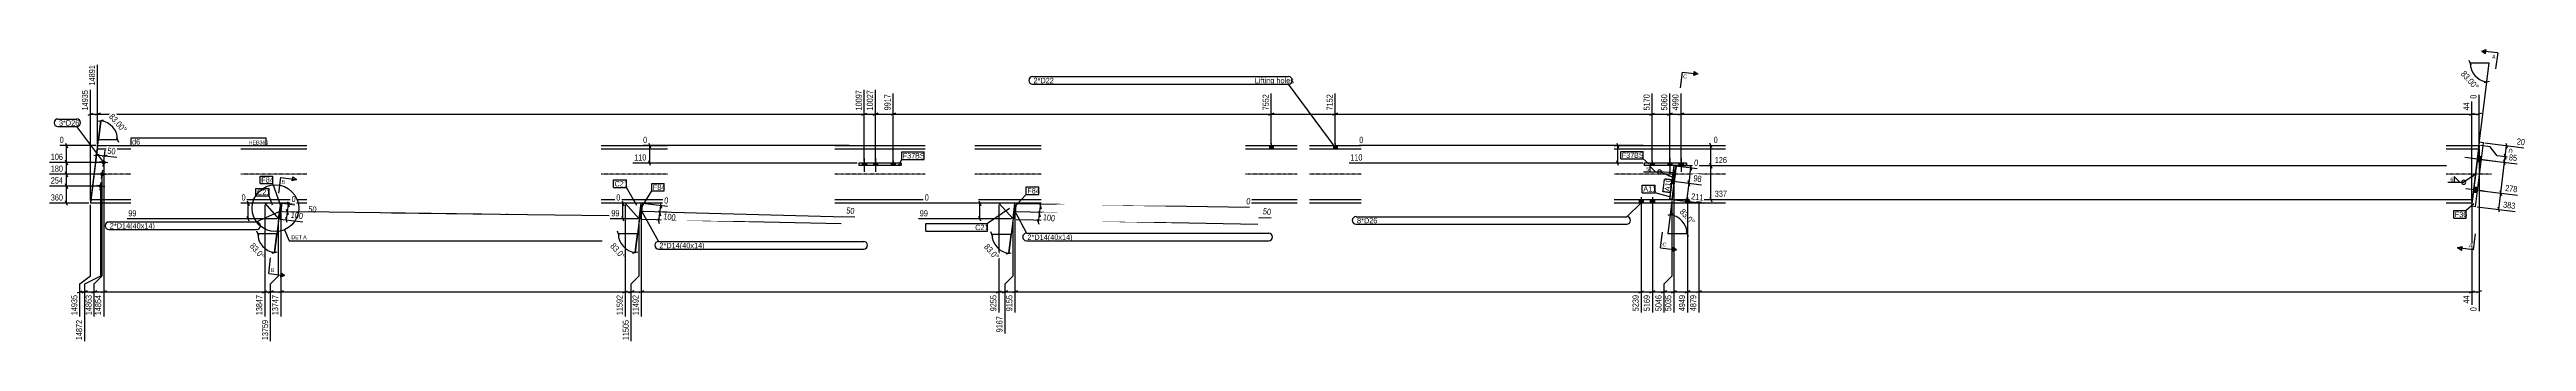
# Model space of a CAD drawing. Header units: millimetres. Extents: x 23 to 83937, y 8 to 4911.
# Drawn here: x 23 to 15512, y 23 to 1847 of the extents above; entities that cross this region are included whole.
import ezdxf

# ---------------------------------------------------------------- set-up
doc = ezdxf.new("R2010")
doc.units = ezdxf.units.MM
doc.linetypes.add('DXK_LINE_DOT2', pattern=[3.9198, 1.9599, -1.9599])
doc.linetypes.add('DXK_LINE_DOT3', pattern=[5.9187, 2.979, -0.9799, 0.9799, -0.9799])
for name, color, linetype in [('MÅLSÆTNING', 7, 'Continuous'), ('STÅL', 7, 'Continuous'), ('TEKST', 7, 'Continuous')]:
    doc.layers.add(name, color=color, linetype=linetype)
doc.styles.add('Arial', font='ARIAL.TTF', dxfattribs={"height": 0.2})
doc.styles.add('Arial Narrow', font='ARIALN.TTF', dxfattribs={"height": 0.2})

msp = doc.modelspace()

# ---------------------------------------------------------------- hatches: boundary and pattern name
at = {"layer": 'STÅL', "linetype": 'Continuous'}
for points in [[(7674, 1248), (7652, 1248), (7652, 1225), (7674, 1225)], [(8074, 1248), (8052, 1248), (8052, 1225), (8074, 1225)], [(349, 1144, -1), (375, 1141, -1)], [(5131, 1138), (5105, 1138), (5105, 1123), (5131, 1123)], [(5201, 1138), (5175, 1138), (5175, 1123), (5201, 1123)], [(5285, 1123), (5311, 1123), (5311, 1138), (5285, 1138)], [(10032, 1123), (10058, 1123), (10058, 1138), (10032, 1138)], [(10168, 1138), (10142, 1138), (10142, 1123), (10168, 1123)], [(10238, 1138), (10212, 1138), (10212, 1123), (10238, 1123)], [(15228, 1144), (15232, 1177), (15207, 1180), (15203, 1147)], [(15228, 1144), (15232, 1177), (15207, 1180), (15203, 1147)], [(331, 995, -1), (356, 992, -1)], [(340, 1070, -1), (365, 1066, -1)], [(10170, 1038), (10166, 1012), (10181, 1010), (10185, 1036)], [(15183, 988), (15179, 955), (15204, 952), (15208, 985)], [(15183, 988), (15179, 955), (15204, 952), (15208, 985)], [(1465, 858), (1460, 818), (1470, 817), (1475, 857)], [(1465, 858), (1460, 818), (1470, 817), (1475, 857)], [(3719, 858), (3714, 818), (3724, 817), (3729, 857)], [(3719, 858), (3714, 818), (3724, 817), (3729, 857)], [(6057, 858), (6052, 818), (6062, 817), (6067, 857)], [(6057, 858), (6052, 818), (6062, 817), (6067, 857)], [(9989, 910), (9963, 910), (9963, 888), (9989, 888)], [(9989, 910), (9963, 910), (9963, 888), (9989, 888)], [(10059, 910), (10033, 910), (10033, 888), (10059, 888)], [(10059, 910), (10033, 910), (10033, 888), (10059, 888)], [(10279, 910), (10253, 910), (10253, 888), (10279, 888)], [(10279, 910), (10253, 910), (10253, 888), (10279, 888)], [(10349, 910), (10323, 910), (10323, 888), (10349, 888)], [(10349, 910), (10323, 910), (10323, 888), (10349, 888)]]:
    msp.add_hatch(color=96, dxfattribs=at).paths.add_polyline_path(points)
at = {"layer": 'TEKST', "linetype": 'Continuous'}
msp.add_hatch(color=3, dxfattribs=at).paths.add_polyline_path([(15169, 1059), (15193, 1068), (15176, 1049)])

# ---------------------------------------------------------------- linework, layer by layer
at = {"layer": 'MÅLSÆTNING', "color": 7, "linetype": 'Continuous'}
for p, q in [((324, 1258), (324, 1752)), ((15165, 1749), (15153, 1779)), ((15159, 1764), (15279, 1764)), ((15264, 1645), (15279, 1764)), ((280, 906), (280, 1596)), ((5118, 1148), (5118, 1596)), ((5188, 1148), (5188, 1596)), ((5298, 1140), (5298, 1572)), ((5298, 1140), (5298, 1572)), ((7663, 1258), (7663, 1572)), ((8063, 1258), (8063, 1572)), ((10045, 1148), (10045, 1572)), ((10155, 1140), (10155, 1572)), ((10225, 1148), (10225, 1572)), ((10225, 1148), (10225, 1572)), ((15216, 1258), (15264, 1645)), ((15248, 1641), (15280, 1649)), ((265, 1437), (295, 1449)), ((339, 1449), (309, 1437)), ((324, 1443), (5118, 1443)), ((359, 1406), (328, 1398)), ((5103, 1437), (5133, 1449)), ((5188, 1443), (5298, 1443)), ((5313, 1449), (5283, 1437)), ((5313, 1449), (5283, 1437)), ((5298, 1443), (7663, 1443)), ((7648, 1437), (7678, 1449)), ((8048, 1437), (8078, 1449)), ((10030, 1437), (10060, 1449)), ((10140, 1437), (10170, 1449)), ((10155, 1443), (10225, 1443)), ((10240, 1449), (10210, 1437)), ((10240, 1449), (10210, 1437)), ((10225, 1443), (15171, 1443)), ((15156, 1437), (15186, 1449)), ((15156, 1437), (15186, 1449)), ((15171, 1443), (15215, 1443)), ((15230, 1449), (15200, 1437)), ((123, 1263), (135, 1233)), ((129, 1142), (129, 1248)), ((5024, 1248), (3735, 1248)), ((3770, 1263), (3782, 1233)), ((3776, 1138), (3776, 1248)), ((9989, 1248), (8213, 1248)), ((9823, 1263), (9835, 1233)), ((9829, 1138), (9829, 1248)), ((10276, 1248), (10453, 1248)), ((10418, 1233), (10406, 1263)), ((10412, 1122), (10412, 1248)), ((15285, 1239), (15225, 1247)), ((15285, 1239), (15225, 1247)), ((15252, 1264), (15496, 1234)), ((15329, 1184), (15285, 1239)), ((15329, 1184), (15285, 1239)), ((15378, 1178), (15387, 1247)), ((15383, 1263), (15391, 1231)), ((135, 1127), (123, 1157)), ((301, 1185), (333, 1194)), ((313, 1158), (321, 1225)), ((317, 1189), (367, 1183)), ((382, 1187), (351, 1179)), ((363, 1152), (371, 1219)), ((5073, 1138), (3671, 1138)), ((3782, 1123), (3770, 1153)), ((9989, 1138), (8150, 1138)), ((9835, 1123), (9823, 1153)), ((10180, 1112), (10180, 204)), ((10190, 1122), (15012, 1122)), ((10190, 1122), (15012, 1122)), ((10190, 1121), (10327, 1104)), ((10275, 1012), (10286, 1109)), ((10282, 1125), (10291, 1093)), ((10406, 1137), (10418, 1107)), ((10418, 1107), (10406, 1137)), ((10412, 911), (10412, 1122)), ((15215, 1230), (15215, 212)), ((15419, 1173), (15329, 1184)), ((15378, 1127), (15370, 1158)), ((15383, 1162), (15374, 1193)), ((333, 994), (24, 994)), ((123, 1009), (135, 979)), ((129, 888), (129, 994)), ((343, 433), (343, 984)), ((343, 433), (343, 984)), ((353, 433), (353, 1058)), ((353, 433), (353, 1058)), ((10279, 996), (10270, 1028)), ((10270, 1028), (10279, 996)), ((15216, 967), (15455, 938)), ((15216, 967), (15455, 938)), ((15338, 847), (15351, 951)), ((15346, 967), (15355, 935)), ((15346, 967), (15355, 935)), ((270, 888), (24, 888)), ((135, 873), (123, 903)), ((280, 433), (280, 878)), ((1446, 789), (509, 789)), ((1359, 888), (1224, 888)), ((1259, 903), (1271, 873)), ((1271, 774), (1259, 804)), ((1265, 789), (1265, 888)), ((1467, 878), (1431, 579)), ((1466, 788), (1608, 770)), ((1509, 767), (1500, 798)), ((1504, 783), (1511, 832)), ((1506, 848), (1515, 817)), ((3701, 789), (3528, 789)), ((3613, 888), (3567, 888)), ((3603, 903), (3615, 873)), ((3615, 774), (3603, 804)), ((3609, 789), (3609, 888)), ((3722, 878), (3685, 579)), ((3721, 788), (4973, 761)), ((3723, 878), (3723, 180)), ((3723, 878), (3723, 180)), ((3727, 837), (5058, 801)), ((3838, 758), (3829, 789)), ((3834, 774), (3840, 823)), ((3836, 839), (3844, 808)), ((6038, 789), (5457, 789)), ((5950, 888), (5496, 888)), ((5834, 903), (5846, 873)), ((5846, 774), (5834, 804)), ((5840, 789), (5840, 888)), ((6059, 878), (6022, 574)), ((6048, 433), (6048, 779)), ((6048, 433), (6048, 779)), ((6060, 878), (6060, 204)), ((6060, 878), (6060, 204)), ((6067, 786), (7578, 756)), ((6073, 836), (7663, 796)), ((6080, 886), (7527, 863)), ((6211, 754), (6202, 785)), ((6217, 803), (6209, 835)), ((6213, 819), (6219, 869)), ((6215, 884), (6223, 853)), ((9976, 858), (9976, 204)), ((10046, 858), (10046, 204)), ((10173, 820), (10142, 811)), ((10157, 815), (10143, 696)), ((10168, 901), (10157, 815)), ((10266, 858), (10266, 204)), ((10406, 926), (10418, 896)), ((15171, 878), (15171, 253)), ((15203, 864), (15442, 835)), ((15342, 832), (15334, 863)), ((1331, 683), (1319, 713)), ((1325, 698), (1445, 698)), ((1431, 579), (1445, 698)), ((3586, 683), (3574, 713)), ((3580, 698), (3700, 698)), ((3685, 579), (3700, 698)), ((5922, 678), (5910, 708)), ((5916, 693), (6036, 693)), ((6022, 574), (6036, 693)), ((10263, 696), (10143, 696)), ((10257, 711), (10269, 681)), ((1415, 575), (1446, 584)), ((3669, 575), (3701, 583)), ((6006, 570), (6037, 578)), ((288, 327), (318, 339)), ((303, 383), (353, 433)), ((303, 180), (303, 383)), ((303, 333), (362, 333)), ((377, 339), (347, 327)), ((377, 339), (347, 327)), ((1391, 327), (1421, 339)), ((1406, 383), (1456, 433)), ((1406, 24), (1406, 383)), ((1406, 333), (1469, 333)), ((1484, 339), (1454, 327)), ((1484, 339), (1454, 327)), ((3646, 327), (3676, 339)), ((3661, 383), (3711, 433)), ((3661, 24), (3661, 383)), ((3661, 333), (3723, 333)), ((3738, 339), (3708, 327)), ((3738, 339), (3708, 327)), ((5983, 327), (6013, 339)), ((5998, 383), (6048, 433)), ((5998, 72), (5998, 383)), ((5998, 333), (6060, 333)), ((6075, 339), (6045, 327)), ((6075, 339), (6045, 327)), ((9961, 327), (9991, 339)), ((9976, 333), (10046, 333)), ((10061, 339), (10031, 327)), ((10119, 204), (10119, 383)), ((10165, 327), (10195, 339)), ((10180, 333), (10266, 333)), ((10281, 339), (10251, 327)), ((10336, 333), (15171, 333)), ((15156, 327), (15186, 339)), ((15156, 327), (15186, 339)), ((15171, 333), (15215, 333)), ((15230, 339), (15200, 327))]:
    msp.add_line(p, q, dxfattribs=at)
for centre, start, end in [((15279, 1764), 180, 263), ((10143, 696), 0, 83), ((1445, 698), 180, 263), ((3700, 698), 180, 263), ((6036, 693), 180, 263)]:
    msp.add_arc(centre, 120, start, end, dxfattribs=at)
at = {"layer": 'STÅL', "color": 2, "linetype": 'Continuous'}
for p, q in [((324, 1248), (322, 1225)), ((324, 1248), (532, 1248)), ((1219, 1248), (1633, 1248)), ((3473, 1248), (3888, 1248)), ((4933, 1248), (5498, 1248)), ((5810, 1248), (6225, 1248)), ((7502, 1248), (7824, 1248)), ((7902, 1248), (8224, 1248)), ((9808, 1248), (10504, 1248)), ((15010, 1248), (15215, 1248)), ((15169, 868), (15218, 1268)), ((15193, 865), (15243, 1265)), ((15215, 1248), (15213, 1225)), ((15243, 1265), (15218, 1268)), ((322, 1225), (286, 937)), ((532, 1225), (322, 1225)), ((1633, 1225), (1219, 1225)), ((3888, 1225), (3473, 1225)), ((5498, 1225), (4933, 1225)), ((5083, 1138), (5083, 1123)), ((5348, 1138), (5083, 1138)), ((5348, 1123), (5083, 1123)), ((5348, 1123), (5348, 1138)), ((6225, 1225), (5810, 1225)), ((7824, 1225), (7502, 1225)), ((8224, 1225), (7902, 1225)), ((10504, 1225), (9808, 1225)), ((9995, 1138), (9995, 1123)), ((10260, 1138), (9995, 1138)), ((10260, 1123), (9995, 1123)), ((10180, 1122), (10154, 913)), ((10169, 911), (10195, 1120)), ((10195, 1120), (10180, 1122)), ((10260, 1123), (10260, 1138)), ((15213, 1225), (15010, 1225)), ((286, 937), (280, 888)), ((10170, 1042), (10185, 1040)), ((532, 888), (280, 888)), ((283, 910), (532, 910)), ((1219, 910), (1633, 910)), ((1633, 888), (1219, 888)), ((1369, 888), (1456, 789)), ((1456, 789), (1469, 888)), ((1466, 788), (1456, 789)), ((1466, 788), (1478, 887)), ((1478, 887), (1469, 888)), ((3473, 910), (3888, 910)), ((3888, 888), (3473, 888)), ((3623, 888), (3711, 789)), ((3711, 789), (3723, 888)), ((3721, 788), (3711, 789)), ((3721, 788), (3733, 887)), ((3733, 887), (3723, 888)), ((4933, 910), (5498, 910)), ((5498, 888), (4933, 888)), ((5810, 910), (6225, 910)), ((6225, 888), (5810, 888)), ((5960, 888), (6048, 789)), ((6048, 789), (6060, 888)), ((6058, 788), (6048, 789)), ((6058, 788), (6070, 887)), ((6070, 887), (6060, 888)), ((7502, 910), (7824, 910)), ((7824, 888), (7502, 888)), ((7902, 910), (8224, 910)), ((8224, 888), (7902, 888)), ((9808, 910), (10504, 910)), ((10504, 888), (9808, 888)), ((10154, 913), (10169, 911)), ((15010, 910), (15174, 910)), ((15171, 888), (15010, 888)), ((15193, 865), (15169, 868)), ((15174, 910), (15171, 888))]:
    msp.add_line(p, q, dxfattribs=at)
at = {"layer": 'STÅL', "color": 7, "linetype": 'DXK_LINE_DOT2'}
for p, q in [((322, 1225), (324, 1248)), ((5348, 1138), (5083, 1138)), ((5083, 1138), (5083, 1123)), ((5348, 1123), (5083, 1123)), ((5348, 1138), (5348, 1123)), ((10260, 1138), (9995, 1138)), ((9995, 1138), (9995, 1123)), ((10260, 1123), (9995, 1123)), ((10180, 1122), (10154, 913)), ((10195, 1120), (10169, 911)), ((10180, 1122), (10195, 1120)), ((10260, 1138), (10260, 1123)), ((15213, 1225), (15174, 910)), ((10185, 1040), (10170, 1042)), ((1469, 888), (1369, 888)), ((1456, 789), (1469, 888)), ((3723, 888), (3623, 888)), ((3711, 789), (3723, 888)), ((6060, 888), (5960, 888)), ((6048, 789), (6060, 888)), ((10154, 913), (10169, 911))]:
    msp.add_line(p, q, dxfattribs=at)
at = {"layer": 'STÅL', "color": 96, "linetype": 'Continuous'}
for p, q in [((7652, 1248), (7652, 1225)), ((7663, 1261), (7663, 1225)), ((7674, 1248), (7674, 1225)), ((8052, 1248), (8052, 1225)), ((8063, 1261), (8063, 1225)), ((8074, 1248), (8074, 1225)), ((387, 1139), (336, 1146)), ((349, 1042), (356, 1094)), ((359, 1117), (365, 1168)), ((5105, 1138), (5105, 1123)), ((5118, 1168), (5118, 1083)), ((5131, 1138), (5131, 1123)), ((5175, 1138), (5175, 1123)), ((5188, 1168), (5188, 1083)), ((5201, 1138), (5201, 1123)), ((5285, 1138), (5285, 1123)), ((5298, 1153), (5298, 1123)), ((5311, 1138), (5311, 1123)), ((10032, 1138), (10032, 1123)), ((10045, 1153), (10045, 1123)), ((10058, 1138), (10058, 1123)), ((10142, 1138), (10142, 1123)), ((10155, 1168), (10155, 1083)), ((10168, 1138), (10168, 1123)), ((10212, 1138), (10212, 1123)), ((10225, 1168), (10225, 1083)), ((10238, 1138), (10238, 1123)), ((15273, 1155), (15126, 1173)), ((15171, 1168), (15319, 1150)), ((15228, 1144), (15203, 1147)), ((15203, 1147), (15228, 1144)), ((15232, 1177), (15207, 1180)), ((15207, 1180), (15232, 1177)), ((369, 990), (318, 997)), ((378, 1065), (327, 1071)), ((340, 968), (347, 1019)), ((10153, 1027), (10183, 1023)), ((10166, 1012), (10181, 1010)), ((10170, 1038), (10185, 1036)), ((15250, 963), (15132, 978)), ((15250, 963), (15132, 978)), ((15204, 952), (15179, 955)), ((15204, 952), (15179, 955)), ((15208, 985), (15183, 988)), ((15208, 985), (15183, 988)), ((1470, 817), (1460, 818)), ((1470, 817), (1460, 818)), ((1480, 836), (1462, 838)), ((1480, 836), (1462, 838)), ((1475, 857), (1465, 858)), ((1475, 857), (1465, 858)), ((3724, 817), (3714, 818)), ((3724, 817), (3714, 818)), ((3735, 836), (3717, 838)), ((3735, 836), (3717, 838)), ((3729, 857), (3719, 858)), ((3729, 857), (3719, 858)), ((6062, 817), (6052, 818)), ((6062, 817), (6052, 818)), ((6072, 836), (6054, 838)), ((6072, 836), (6054, 838)), ((6067, 857), (6057, 858)), ((6067, 857), (6057, 858)), ((9963, 910), (9963, 888)), ((9963, 910), (9963, 888)), ((9976, 925), (9976, 820)), ((9976, 925), (9976, 820)), ((9989, 910), (9989, 888)), ((9989, 910), (9989, 888)), ((10033, 910), (10033, 888)), ((10033, 910), (10033, 888)), ((10046, 925), (10046, 820)), ((10046, 925), (10046, 820)), ((10059, 910), (10059, 888)), ((10059, 910), (10059, 888)), ((10253, 910), (10253, 888)), ((10253, 910), (10253, 888)), ((10266, 925), (10266, 820)), ((10266, 925), (10266, 820)), ((10279, 910), (10279, 888)), ((10279, 910), (10279, 888)), ((10323, 910), (10323, 888)), ((10323, 910), (10323, 888)), ((10336, 925), (10336, 820)), ((10336, 925), (10336, 820)), ((10349, 910), (10349, 888)), ((10349, 910), (10349, 888))]:
    msp.add_line(p, q, dxfattribs=at)
at = {"layer": 'STÅL', "color": 96, "linetype": 'DXK_LINE_DOT2'}
for p, q in [((5105, 1138), (5105, 1123)), ((5118, 1168), (5118, 1083)), ((5131, 1138), (5131, 1123)), ((5175, 1138), (5175, 1123)), ((5188, 1168), (5188, 1083)), ((5201, 1138), (5201, 1123)), ((5285, 1138), (5285, 1123)), ((5298, 1153), (5298, 1123)), ((5311, 1138), (5311, 1123)), ((10032, 1138), (10032, 1123)), ((10045, 1153), (10045, 1123)), ((10058, 1138), (10058, 1123)), ((10142, 1138), (10142, 1123)), ((10155, 1168), (10155, 1083)), ((10168, 1138), (10168, 1123)), ((10212, 1138), (10212, 1123)), ((10225, 1168), (10225, 1083)), ((10238, 1138), (10238, 1123))]:
    msp.add_line(p, q, dxfattribs=at)
at = {"layer": 'STÅL', "color": 7, "linetype": 'DXK_LINE_DOT3'}
for p, q in [((532, 1068), (202, 1068)), ((1633, 1068), (1219, 1068)), ((3888, 1068), (3473, 1068)), ((5498, 1068), (4933, 1068)), ((6225, 1068), (5810, 1068)), ((7824, 1068), (7502, 1068)), ((8224, 1068), (7902, 1068)), ((10504, 1068), (9808, 1068)), ((15293, 1068), (15010, 1068))]:
    msp.add_line(p, q, dxfattribs=at)

# ---------------------------------------------------------------- wipeouts: each hides what was drawn before it
at = {"color": 0, "linetype": 'Continuous'}
msp.add_wipeout([(10261, 1666), (10264, 1691), (10240, 1694), (10237, 1669)], dxfattribs=at).dxf.layer = 'TEKST'
at = {"color": 0}
for points in [[(9880, 762), (9880, 797), (8199, 797), (8199, 762)], [(5109, 606), (5109, 641), (3837, 641), (3837, 606)]]:
    msp.add_wipeout(points, dxfattribs=at).dxf.layer = 'TEKST'

# ---------------------------------------------------------------- next in the draw order: hatches: boundary and pattern name
at = {"layer": 'TEKST', "linetype": 'Continuous'}
msp.add_hatch(color=30, dxfattribs=at).paths.add_polyline_path([(10305, 1686), (10306, 1698), (10331, 1695)])

# ---------------------------------------------------------------- next in the draw order: linework, layer by layer
at = {"layer": 'TEKST', "color": 7, "linetype": 'Continuous'}
msp.add_line((10232, 1707), (10331, 1695), dxfattribs=at)
at = {"layer": 'TEKST', "color": 30, "linetype": 'Continuous'}
for p, q in [((10305, 1686), (10308, 1711)), ((10308, 1711), (10331, 1695)), ((10331, 1695), (10305, 1686))]:
    msp.add_line(p, q, dxfattribs=at)

# ---------------------------------------------------------------- next in the draw order: texts
at = {"layer": 'TEKST', "color": 3, "linetype": 'Continuous', "style": 'Arial'}
msp.add_text('C', height=23.9, rotation=-7.0015, dxfattribs=at).set_placement((10237, 1669))

# ---------------------------------------------------------------- next in the draw order: wipeouts: each hides what was drawn before it
at = {"color": 0}
for points, layer in [([(15185, 1583), (15227, 1620), (15129, 1730), (15087, 1693)], 'MÅLSÆTNING'), ([(439, 1182), (446, 1238), (381, 1245), (375, 1190)], 'MÅLSÆTNING'), ([(10284, 740), (10326, 777), (10245, 869), (10203, 831)], 'MÅLSÆTNING'), ([(1343, 526), (1385, 563), (1304, 655), (1262, 618)], 'MÅLSÆTNING'), ([(3597, 526), (3639, 563), (3558, 655), (3516, 618)], 'MÅLSÆTNING'), ([(5424, 1167), (5424, 1202), (5358, 1202), (5358, 1167)], 'TEKST'), ([(1413, 1016), (1413, 1051), (1347, 1051), (1347, 1016)], 'TEKST'), ([(9880, 762), (9880, 797), (8199, 797), (8199, 762)], 'TEKST'), ([(5109, 606), (5109, 641), (3837, 641), (3837, 606)], 'TEKST')]:
    msp.add_wipeout(points, dxfattribs=at).dxf.layer = layer
at = {"color": 0, "linetype": 'Continuous'}
for points in [[(5110, 1597), (5054, 1597), (5054, 1459), (5110, 1459)], [(7655, 1572), (7599, 1572), (7599, 1459), (7655, 1459)], [(10217, 1572), (10161, 1572), (10161, 1459), (10217, 1459)], [(3767, 1256), (3767, 1312), (3727, 1312), (3727, 1256)], [(9820, 1256), (9820, 1312), (8205, 1312), (8205, 1256)], [(10461, 1256), (10461, 1312), (10421, 1312), (10421, 1256)], [(15505, 1241), (15512, 1296), (15447, 1304), (15441, 1249)], [(10336, 1111), (10343, 1166), (10303, 1171), (10296, 1116)], [(112, 1002), (112, 1058), (23, 1058), (23, 1002)], [(1256, 896), (1256, 952), (540, 952), (540, 896)], [(3600, 896), (3600, 952), (3559, 952), (3559, 896)], [(5831, 896), (5831, 952), (5488, 952), (5488, 896)], [(7536, 870), (7543, 926), (7503, 931), (6229, 875)], [(5059, 809), (5066, 864), (5002, 872), (4995, 817)], [(10038, 317), (9982, 317), (9982, 204), (10038, 204)], [(10258, 317), (10202, 317), (10202, 204), (10258, 204)], [(15207, 244), (15151, 244), (15151, 204), (15207, 204)]]:
    msp.add_wipeout(points, dxfattribs=at).dxf.layer = 'MÅLSÆTNING'

# ---------------------------------------------------------------- next in the draw order: linework, layer by layer
at = {"layer": 'MÅLSÆTNING', "color": 7, "linetype": 'Continuous'}
for p, q in [((5118, 1148), (5118, 1596)), ((7663, 1258), (7663, 1572)), ((10155, 1140), (10155, 1572)), ((15215, 1258), (15215, 1564)), ((281, 898), (343, 1402)), ((343, 1402), (329, 1283)), ((5103, 1437), (5133, 1449)), ((5173, 1437), (5203, 1449)), ((7678, 1449), (7648, 1437)), ((7663, 1443), (8063, 1443)), ((10045, 1443), (10155, 1443)), ((10170, 1449), (10140, 1437)), ((15171, 898), (15171, 1523)), ((449, 1283), (329, 1283)), ((443, 1298), (455, 1268)), ((352, 1142), (24, 1142)), ((352, 1142), (24, 1142)), ((123, 1157), (135, 1127)), ((129, 1068), (129, 1142)), ((362, 1132), (362, 180)), ((362, 1132), (362, 180)), ((367, 1183), (445, 1174)), ((367, 1183), (445, 1174)), ((10180, 1112), (10180, 204)), ((15207, 1163), (15454, 1133)), ((15419, 1173), (15329, 1184)), ((15374, 1193), (15383, 1162)), ((15374, 1143), (15378, 1178)), ((343, 1068), (24, 1068)), ((343, 1068), (24, 1068)), ((135, 1053), (123, 1083)), ((10261, 900), (10275, 1012)), ((3711, 433), (3711, 779)), ((3711, 433), (3711, 779)), ((6073, 836), (7663, 796)), ((6207, 769), (6213, 819)), ((6209, 835), (6217, 803)), ((9976, 858), (9976, 204)), ((10169, 433), (10169, 901)), ((10169, 433), (10169, 901)), ((10179, 911), (15012, 911)), ((10265, 884), (10257, 915)), ((10266, 858), (10266, 204)), ((10336, 858), (10336, 204)), ((10336, 858), (10336, 204)), ((15171, 878), (15171, 253)), ((6060, 333), (9976, 333)), ((10104, 327), (10134, 339)), ((10119, 383), (10169, 433)), ((10119, 333), (10180, 333)), ((10251, 327), (10281, 339)), ((10266, 333), (10336, 333)), ((10351, 339), (10321, 327)), ((10351, 339), (10321, 327))]:
    msp.add_line(p, q, dxfattribs=at)
msp.add_arc((329, 1283), 120, 0, 83, dxfattribs=at)
at = {"layer": 'TEKST', "color": 7, "linetype": 'Continuous'}
for p, q in [((8193, 803), (9886, 803)), ((9976, 889), (9886, 803)), ((3831, 647), (5115, 647)), ((8193, 756), (9886, 756)), ((3831, 600), (5115, 600))]:
    msp.add_line(p, q, dxfattribs=at)
at = {"layer": 'TEKST', "color": 3, "linetype": 'Continuous'}
msp.add_line((1522, 652), (3478, 652), dxfattribs=at)
at = {"layer": 'TEKST', "color": 7, "linetype": 'Continuous'}
for centre, start, end in [((8193, 780), 90, 270), ((9886, 780), 270, 90), ((3831, 624), 90, 270), ((5115, 624), 270, 90)]:
    msp.add_arc(centre, 23.5, start, end, dxfattribs=at)

# ---------------------------------------------------------------- next in the draw order: texts
at = {"layer": 'MÅLSÆTNING', "color": 3, "style": 'Arial Narrow'}
for s, rotation, p in [('83.00°', -48.5009, (15099, 1693)), ('50', -7.0015, (383, 1197)), ('83.0°', -48.5009, (10214, 831)), ('83.0°', -48.5009, (1273, 617)), ('83.0°', -48.5009, (3527, 617))]:
    msp.add_text(s, height=38.2, rotation=rotation, dxfattribs=at).set_placement(p)
at = {"layer": 'MÅLSÆTNING', "color": 3, "linetype": 'Continuous', "style": 'Arial Narrow'}
for s, rotation, p in [('10097', 90.0002, (5102, 1467)), ('7552', 90.0002, (7647, 1467)), ('4990', 90.0002, (10209, 1467)), ('20', -7.0015, (15449, 1255)), ('0', -7.0015, (10305, 1123)), ('0', -7.0015, (7505, 882)), ('5169', 90.0002, (10030, 212)), ('4949', 90.0002, (10250, 212)), ('0', 90.0002, (15199, 212))]:
    msp.add_text(s, height=38.2, rotation=rotation, dxfattribs=at).set_placement(p)
msp.add_text('0', height=38.2, dxfattribs=at).set_placement((10429, 1264))
at = {"layer": 'TEKST', "color": 3, "style": 'Arial Narrow'}
for s, p in [('8*D26', (8199, 762)), ('2*D14(40x14)', (3837, 606))]:
    msp.add_text(s, height=33.4, dxfattribs=at).set_placement(p)

# ---------------------------------------------------------------- next in the draw order: wipeouts: each hides what was drawn before it
at = {"color": 0, "linetype": 'Continuous'}
for points, layer in [([(3760, 1146), (3760, 1202), (3671, 1202), (3671, 1146)], 'MÅLSÆTNING'), ([(9813, 1146), (9813, 1202), (8149, 1202), (8149, 1146)], 'MÅLSÆTNING'), ([(112, 896), (112, 952), (23, 952), (23, 896)], 'MÅLSÆTNING'), ([(1249, 797), (1249, 853), (508, 853), (508, 797)], 'MÅLSÆTNING'), ([(3592, 797), (3592, 853), (3528, 853), (3528, 797)], 'MÅLSÆTNING'), ([(4974, 769), (4981, 824), (3858, 835), (3851, 780)], 'MÅLSÆTNING'), ([(5824, 797), (5824, 853), (5457, 853), (5457, 797)], 'MÅLSÆTNING'), ([(15317, 1790), (15320, 1815), (15298, 1817), (15295, 1792)], 'TEKST')]:
    msp.add_wipeout(points, dxfattribs=at).dxf.layer = layer
at = {"color": 0}
for points in [[(5424, 1167), (5424, 1202), (5358, 1202), (5358, 1167)], [(1413, 1016), (1413, 1051), (1347, 1051), (1347, 1016)], [(6203, 948), (6203, 983), (6137, 983), (6137, 948)]]:
    msp.add_wipeout(points, dxfattribs=at).dxf.layer = 'TEKST'

# ---------------------------------------------------------------- next in the draw order: hatches: boundary and pattern name
at = {"layer": 'TEKST', "linetype": 'Continuous'}
msp.add_hatch(color=30, dxfattribs=at).paths.add_polyline_path([(15257, 1835), (15256, 1823), (15232, 1838)])

# ---------------------------------------------------------------- next in the draw order: linework, layer by layer
at = {"layer": 'MÅLSÆTNING', "color": 7, "linetype": 'Continuous'}
for p, q in [((333, 994), (24, 994)), ((135, 979), (123, 1009)), ((129, 994), (129, 1068)), ((1482, 836), (3523, 810)), ((3727, 837), (5058, 801)), ((3733, 887), (3887, 868)), ((3844, 808), (3836, 839)), ((3840, 823), (3846, 873)), ((3842, 889), (3850, 857))]:
    msp.add_line(p, q, dxfattribs=at)
at = {"layer": 'TEKST', "color": 30, "linetype": 'Continuous'}
for p, q in [((15232, 1838), (15259, 1847)), ((15232, 1838), (15256, 1823)), ((15256, 1823), (15259, 1847))]:
    msp.add_line(p, q, dxfattribs=at)
at = {"layer": 'TEKST', "color": 7, "linetype": 'Continuous'}
for p, q in [((15332, 1826), (15232, 1838)), ((15332, 1826), (15319, 1727)), ((5334, 1127), (5352, 1161)), ((5352, 1161), (5352, 1208)), ((1341, 1057), (1419, 1057)), ((1341, 1010), (1341, 1057)), ((1341, 1010), (1419, 1010)), ((1419, 1010), (1419, 1057)), ((5503, 713), (5503, 760))]:
    msp.add_line(p, q, dxfattribs=at)

# ---------------------------------------------------------------- next in the draw order: texts
at = {"layer": 'MÅLSÆTNING', "color": 3, "linetype": 'Continuous', "style": 'Arial Narrow'}
for s, p in [('0', (3735, 1264)), ('0', (8213, 1264)), ('110', (3679, 1154)), ('110', (8157, 1154)), ('254', (31, 1010)), ('360', (31, 904)), ('0', (1224, 904)), ('0', (3567, 904)), ('0', (5496, 904)), ('99', (516, 805)), ('99', (3536, 805)), ('99', (5465, 805))]:
    msp.add_text(s, height=38.2, dxfattribs=at).set_placement(p)
for s, p in [('100', (3860, 787)), ('50', (5004, 824))]:
    msp.add_text(s, height=38.2, rotation=-7.0015, dxfattribs=at).set_placement(p)
at = {"layer": 'TEKST', "color": 3, "linetype": 'Continuous', "style": 'Arial'}
msp.add_text('A', height=23.9, rotation=-7.0015, dxfattribs=at).set_placement((15295, 1792))
at = {"layer": 'TEKST', "color": 3, "style": 'Arial Narrow'}
msp.add_text('F84', height=33.4, dxfattribs=at).set_placement((1347, 1016))

# ---------------------------------------------------------------- next in the draw order: wipeouts: each hides what was drawn before it
at = {"color": 0, "linetype": 'Continuous'}
for points, layer in [([(5290, 1572), (5234, 1572), (5234, 1459), (5290, 1459)], 'MÅLSÆTNING'), ([(8055, 1572), (7999, 1572), (7999, 1459), (8055, 1459)], 'MÅLSÆTNING'), ([(10147, 1572), (10091, 1572), (10091, 1459), (10147, 1459)], 'MÅLSÆTNING'), ([(15207, 1572), (15151, 1572), (15151, 1532), (15207, 1532)], 'MÅLSÆTNING'), ([(15428, 1179), (15435, 1235), (15395, 1240), (15388, 1184)], 'MÅLSÆTNING'), ([(15013, 1130), (15013, 1186), (10428, 1186), (10428, 1130)], 'MÅLSÆTNING'), ([(15013, 919), (15013, 975), (10428, 975), (10428, 919)], 'MÅLSÆTNING'), ([(7665, 804), (7671, 860), (7607, 868), (7600, 812)], 'MÅLSÆTNING'), ([(6052, 317), (5996, 317), (5996, 204), (6052, 204)], 'MÅLSÆTNING'), ([(10328, 317), (10272, 317), (10272, 204), (10328, 204)], 'MÅLSÆTNING'), ([(15163, 317), (15107, 317), (15107, 252), (15163, 252)], 'MÅLSÆTNING'), ([(15172, 609), (15175, 634), (15153, 637), (15150, 612)], 'TEKST')]:
    msp.add_wipeout(points, dxfattribs=at).dxf.layer = layer
at = {"color": 0}
for points, layer in [([(478, 1317), (520, 1354), (423, 1464), (381, 1427)], 'MÅLSÆTNING'), ([(7550, 1637), (7550, 1672), (6176, 1672), (6176, 1637)], 'TEKST'), ([(5486, 1167), (5486, 1202), (5435, 1202), (5435, 1167)], 'TEKST'), ([(9920, 1170), (9920, 1205), (9854, 1205), (9854, 1170)], 'TEKST'), ([(6203, 948), (6203, 983), (6137, 983), (6137, 948)], 'TEKST')]:
    msp.add_wipeout(points, dxfattribs=at).dxf.layer = layer

# ---------------------------------------------------------------- next in the draw order: hatches: boundary and pattern name
at = {"layer": 'TEKST', "linetype": 'Continuous'}
msp.add_hatch(color=30, dxfattribs=at).paths.add_polyline_path([(15108, 617), (15106, 605), (15081, 608)])

# ---------------------------------------------------------------- next in the draw order: linework, layer by layer
at = {"layer": 'MÅLSÆTNING', "color": 7, "linetype": 'Continuous'}
for p, q in [((324, 1258), (324, 1752)), ((5188, 1148), (5188, 1596)), ((8063, 1258), (8063, 1572)), ((10045, 1148), (10045, 1572)), ((280, 1443), (324, 1443)), ((339, 1449), (309, 1437)), ((5118, 1443), (5188, 1443)), ((5203, 1449), (5173, 1437)), ((8078, 1449), (8048, 1437)), ((8063, 1443), (10045, 1443)), ((10030, 1437), (10060, 1449)), ((15171, 898), (15171, 1523)), ((314, 1248), (87, 1248)), ((15207, 1163), (15454, 1133)), ((15351, 951), (15374, 1143)), ((15378, 1127), (15370, 1158)), ((10178, 1024), (10354, 1002)), ((10178, 1024), (10354, 1002)), ((5960, 878), (5960, 204)), ((10164, 911), (10365, 887)), ((3723, 333), (5960, 333)), ((5945, 327), (5975, 339)), ((5945, 327), (5975, 339)), ((5960, 333), (5998, 333)), ((6013, 339), (5983, 327)), ((5998, 383), (6048, 433)), ((5998, 72), (5998, 383)), ((10195, 339), (10165, 327))]:
    msp.add_line(p, q, dxfattribs=at)
at = {"layer": 'TEKST', "color": 7, "linetype": 'Continuous'}
for p, q in [((10232, 1707), (10219, 1608)), ((6068, 875), (6131, 942)), ((6131, 989), (6209, 989)), ((6131, 942), (6131, 989)), ((6131, 942), (6209, 942)), ((6209, 942), (6209, 989)), ((15181, 596), (15193, 695)), ((15181, 596), (15081, 608))]:
    msp.add_line(p, q, dxfattribs=at)
at = {"layer": 'TEKST', "color": 30, "linetype": 'Continuous'}
for p, q in [((15081, 608), (15108, 617)), ((15105, 592), (15081, 608)), ((15108, 617), (15105, 592))]:
    msp.add_line(p, q, dxfattribs=at)

# ---------------------------------------------------------------- next in the draw order: texts
at = {"layer": 'MÅLSÆTNING', "color": 3, "linetype": 'Continuous', "style": 'Arial Narrow'}
for s, rotation, p in [('9917', 90.0002, (5282, 1467)), ('7152', 90.0002, (8047, 1467)), ('5060', 90.0002, (10139, 1467)), ('0', 90.0002, (15199, 1540)), ('0', -7.0015, (15397, 1191)), ('9155', 90.0002, (6044, 212)), ('4879', 90.0002, (10320, 212)), ('44', 90.0002, (15155, 260))]:
    msp.add_text(s, height=38.2, rotation=rotation, dxfattribs=at).set_placement(p)
at = {"layer": 'MÅLSÆTNING', "color": 3, "style": 'Arial Narrow'}
msp.add_text('83.00°', height=38.2, rotation=-48.5009, dxfattribs=at).set_placement((392, 1426))
at = {"layer": 'MÅLSÆTNING', "color": 3, "linetype": 'Continuous', "style": 'Arial Narrow'}
for s, p in [('126', (10436, 1138)), ('337', (10436, 927))]:
    msp.add_text(s, height=38.2, dxfattribs=at).set_placement(p)
at = {"layer": 'TEKST', "color": 3, "style": 'Arial Narrow'}
msp.add_text('F84', height=33.4, dxfattribs=at).set_placement((6137, 948))
at = {"layer": 'TEKST', "color": 3, "linetype": 'Continuous', "style": 'Arial'}
msp.add_text('A', height=23.9, rotation=-7.0015, dxfattribs=at).set_placement((15150, 612))

# ---------------------------------------------------------------- next in the draw order: wipeouts: each hides what was drawn before it
at = {"color": 0, "linetype": 'Continuous'}
for points in [[(3896, 875), (4938, 930), (3862, 935), (3856, 880)], [(3525, 818), (3531, 873), (1638, 881), (1631, 826)], [(7579, 764), (7586, 820), (6231, 831), (6224, 775)]]:
    msp.add_wipeout(points, dxfattribs=at).dxf.layer = 'MÅLSÆTNING'
at = {"color": 0}
for points in [[(7550, 1637), (7550, 1672), (6176, 1672), (6176, 1637)], [(5486, 1167), (5486, 1202), (5435, 1202), (5435, 1167)], [(9920, 1170), (9920, 1205), (9854, 1205), (9854, 1170)], [(3626, 992), (3626, 1027), (3556, 1027), (3556, 992)], [(15054, 1021), (15054, 1050), (15034, 1050), (15034, 1021)]]:
    msp.add_wipeout(points, dxfattribs=at).dxf.layer = 'TEKST'

# ---------------------------------------------------------------- next in the draw order: linework, layer by layer
at = {"layer": 'TEKST', "color": 7, "linetype": 'Continuous'}
for p, q in [((5352, 1208), (5492, 1208)), ((5352, 1161), (5492, 1161)), ((5492, 1161), (5492, 1208)), ((9848, 1164), (9848, 1211)), ((3726, 836), (3831, 647))]:
    msp.add_line(p, q, dxfattribs=at)
at = {"layer": 'TEKST', "color": 3, "linetype": 'Continuous'}
for p, q in [((15019, 1018), (15119, 1018)), ((15095, 1018), (15059, 1054)), ((15059, 1054), (15059, 1018)), ((15059, 1018), (15095, 1018)), ((15193, 1068), (15119, 1018))]:
    msp.add_line(p, q, dxfattribs=at)
at = {"layer": 'TEKST', "color": 7, "linetype": 'Continuous'}
msp.add_arc((6170, 1655), 23.5, 90, 270, dxfattribs=at)
at = {"layer": 'TEKST', "color": 3, "linetype": 'Continuous'}
for start, end in [(90, 270), (270, 90)]:
    msp.add_arc((15119, 1018), 12.5, start, end, dxfattribs=at)

# ---------------------------------------------------------------- next in the draw order: texts
at = {"layer": 'MÅLSÆTNING', "color": 3, "linetype": 'Continuous', "style": 'Arial Narrow'}
for s, p in [('0', (3865, 887)), ('100', (6233, 782)), ('50', (7609, 819))]:
    msp.add_text(s, height=38.2, rotation=-7.0015, dxfattribs=at).set_placement(p)
at = {"layer": 'TEKST', "color": 3, "style": 'Arial Narrow'}
for s, height, p in [('2*D22', 33.4, (6176, 1637)), ('F37', 33.4, (5358, 1167)), ('BS', 33.4, (5435, 1167)), ('6', 23.9, (15036, 1023))]:
    msp.add_text(s, height=height, dxfattribs=at).set_placement(p)

# ---------------------------------------------------------------- next in the draw order: wipeouts: each hides what was drawn before it
at = {"color": 0, "linetype": 'Continuous'}
for points in [[(316, 1753), (260, 1753), (260, 1615), (316, 1615)], [(5180, 1597), (5124, 1597), (5124, 1459), (5180, 1459)], [(10037, 1572), (9981, 1572), (9981, 1459), (10037, 1459)], [(15163, 1524), (15107, 1524), (15107, 1459), (15163, 1459)], [(120, 1256), (120, 1312), (79, 1312), (79, 1256)], [(15456, 1141), (15462, 1196), (15398, 1204), (15391, 1149)], [(10356, 1010), (10363, 1066), (10298, 1073), (10292, 1018)], [(15456, 946), (15463, 1002), (15375, 1012), (15368, 957)], [(1610, 778), (1617, 833), (1528, 844), (1522, 789)], [(3715, 317), (3659, 317), (3659, 179), (3715, 179)], [(10172, 317), (10116, 317), (10116, 204), (10172, 204)], [(5990, 185), (5934, 185), (5934, 72), (5990, 72)]]:
    msp.add_wipeout(points, dxfattribs=at).dxf.layer = 'MÅLSÆTNING'
at = {"color": 0}
for points in [[(7765, 1637), (7765, 1672), (7560, 1672), (7560, 1637)], [(1258, 1254), (1258, 1289), (539, 1289), (539, 1254)], [(9982, 1170), (9982, 1205), (9931, 1205), (9931, 1170)], [(3626, 992), (3626, 1027), (3556, 1027), (3556, 992)], [(10162, 1027), (10127, 1032), (10119, 964), (10154, 960)], [(15129, 800), (15129, 835), (15063, 835), (15063, 800)], [(7641, 658), (7641, 693), (6138, 693), (6138, 658)]]:
    msp.add_wipeout(points, dxfattribs=at).dxf.layer = 'TEKST'

# ---------------------------------------------------------------- next in the draw order: linework, layer by layer
at = {"layer": 'MÅLSÆTNING', "color": 7, "linetype": 'Continuous'}
for p, q in [((1456, 433), (1456, 779)), ((1456, 433), (1456, 779)), ((1478, 887), (1558, 877)), ((1482, 836), (3523, 810)), ((1515, 817), (1506, 848)), ((1511, 832), (1517, 882)), ((1512, 898), (1521, 866)), ((3623, 878), (3623, 180)), ((5960, 878), (5960, 204)), ((10046, 858), (10046, 204)), ((1469, 333), (3623, 333)), ((3608, 327), (3638, 339)), ((3608, 327), (3638, 339)), ((3623, 333), (3661, 333)), ((3676, 339), (3646, 327)), ((3661, 383), (3711, 433)), ((3661, 24), (3661, 383)), ((10031, 327), (10061, 339)), ((10046, 333), (10119, 333)), ((10134, 339), (10104, 327)), ((10119, 383), (10169, 433)), ((10119, 204), (10119, 383))]:
    msp.add_line(p, q, dxfattribs=at)
at = {"layer": 'TEKST', "color": 7, "linetype": 'Continuous'}
for p, q in [((3550, 1033), (3632, 1033)), ((3550, 986), (3550, 1033)), ((3550, 986), (3632, 986)), ((3632, 986), (3632, 1033)), ((3696, 873), (3632, 986))]:
    msp.add_line(p, q, dxfattribs=at)

# ---------------------------------------------------------------- next in the draw order: texts
at = {"layer": 'MÅLSÆTNING', "color": 3, "linetype": 'Continuous', "style": 'Arial Narrow'}
for s, rotation, p in [('10027', 90.0002, (5172, 1467)), ('5170', 90.0002, (10029, 1467)), ('44', 90.0002, (15155, 1467)), ('85', -7.0015, (15400, 1156)), ('100', -7.0015, (1530, 796)), ('50', -7.0015, (1640, 833)), ('11492', 90.0002, (3707, 187)), ('9167', 90.0002, (5982, 80)), ('5035', 90.0002, (10164, 212))]:
    msp.add_text(s, height=38.2, rotation=rotation, dxfattribs=at).set_placement(p)
msp.add_text('0', height=38.2, dxfattribs=at).set_placement((87, 1264))
at = {"layer": 'TEKST', "color": 3, "style": 'Arial Narrow'}
msp.add_text('C21', height=33.4, dxfattribs=at).set_placement((3556, 992))

# ---------------------------------------------------------------- next in the draw order: wipeouts: each hides what was drawn before it
at = {"color": 0, "linetype": 'Continuous'}
for points in [[(272, 1597), (216, 1597), (216, 1459), (272, 1459)], [(10366, 895), (10373, 950), (10285, 961), (10278, 905)], [(15443, 842), (15450, 898), (15362, 909), (15355, 853)]]:
    msp.add_wipeout(points, dxfattribs=at).dxf.layer = 'MÅLSÆTNING'
at = {"color": 0}
for points in [[(7765, 1637), (7765, 1672), (7560, 1672), (7560, 1637)], [(1258, 1254), (1258, 1289), (539, 1289), (539, 1254)], [(9982, 1170), (9982, 1205), (9931, 1205), (9931, 1170)], [(3861, 970), (3861, 1005), (3795, 1005), (3795, 970)], [(10162, 1027), (10127, 1032), (10119, 964), (10154, 960)], [(15129, 800), (15129, 835), (15063, 835), (15063, 800)], [(7641, 658), (7641, 693), (6138, 693), (6138, 658)]]:
    msp.add_wipeout(points, dxfattribs=at).dxf.layer = 'TEKST'

# ---------------------------------------------------------------- next in the draw order: hatches: boundary and pattern name
at = {"layer": 'TEKST', "linetype": 'Continuous'}
for points in [[(10150, 1086), (10175, 1078), (10149, 1073)], [(10150, 1065), (10171, 1050), (10146, 1054)], [(10150, 1065), (10171, 1050), (10146, 1054)]]:
    msp.add_hatch(color=3, dxfattribs=at).paths.add_polyline_path(points)

# ---------------------------------------------------------------- next in the draw order: linework, layer by layer
at = {"layer": 'TEKST', "color": 7, "linetype": 'Continuous'}
for p, q in [((6170, 1678), (7771, 1678)), ((6170, 1631), (7771, 1631)), ((8063, 1237), (7771, 1631)), ((533, 1248), (533, 1295)), ((9848, 1211), (9988, 1211)), ((9848, 1164), (9988, 1164)), ((9988, 1164), (9988, 1211)), ((10023, 1133), (9988, 1164)), ((6059, 838), (6132, 699)), ((15057, 841), (15135, 841)), ((15057, 794), (15057, 841)), ((15057, 794), (15135, 794)), ((15182, 883), (15135, 841)), ((15135, 794), (15135, 841)), ((6132, 699), (7647, 699)), ((6132, 652), (7647, 652))]:
    msp.add_line(p, q, dxfattribs=at)
at = {"layer": 'TEKST', "color": 7, "linetype": 'DXK_LINE_DOT2'}
for p, q in [((10112, 959), (10122, 1038)), ((10159, 953), (10112, 959)), ((10169, 1033), (10122, 1038)), ((10159, 953), (10169, 1033))]:
    msp.add_line(p, q, dxfattribs=at)
at = {"layer": 'TEKST', "color": 7, "linetype": 'Continuous'}
for centre, start, end in [((7771, 1655), 270, 90), ((6132, 676), 90, 270), ((7647, 676), 270, 90)]:
    msp.add_arc(centre, 23.5, start, end, dxfattribs=at)

# ---------------------------------------------------------------- next in the draw order: texts
at = {"layer": 'MÅLSÆTNING', "color": 3, "linetype": 'Continuous', "style": 'Arial Narrow'}
for s, rotation, p in [('14891', 90.0002, (308, 1623)), ('14935', 90.0002, (264, 1467)), ('211', -7.0015, (10287, 912)), ('98', -7.0015, (10301, 1025)), ('278', -7.0015, (15377, 964)), ('383', -7.0015, (15364, 860))]:
    msp.add_text(s, height=38.2, rotation=rotation, dxfattribs=at).set_placement(p)
at = {"layer": 'TEKST', "color": 3, "style": 'Arial Narrow'}
for s, p in [('Lifting holes', (7560, 1637)), ('d6', (539, 1254)), ('F37', (9854, 1170)), ('BS', (9931, 1170)), ('F36', (15063, 800)), ('2*D14(40x14)', (6138, 658))]:
    msp.add_text(s, height=33.4, dxfattribs=at).set_placement(p)
msp.add_text('A10', height=33.4, rotation=82.9987, dxfattribs=at).set_placement((10154, 960))

# ---------------------------------------------------------------- next in the draw order: wipeouts: each hides what was drawn before it
at = {"color": 0, "linetype": 'Continuous'}
for points, layer in [([(112, 1150), (112, 1206), (23, 1206), (23, 1150)], 'MÅLSÆTNING'), ([(1567, 884), (1573, 940), (1533, 945), (1527, 889)], 'MÅLSÆTNING'), ([(5952, 317), (5896, 317), (5896, 204), (5952, 204)], 'MÅLSÆTNING'), ([(10111, 317), (10055, 317), (10055, 204), (10111, 204)], 'MÅLSÆTNING'), ([(3653, 161), (3597, 161), (3597, 23), (3653, 23)], 'MÅLSÆTNING'), ([(10132, 616), (10135, 641), (10111, 644), (10108, 619)], 'TEKST')]:
    msp.add_wipeout(points, dxfattribs=at).dxf.layer = layer
at = {"color": 0}
for points, layer in [([(5934, 521), (5976, 558), (5895, 650), (5853, 613)], 'MÅLSÆTNING'), ([(1371, 1254), (1371, 1279), (1269, 1279), (1269, 1254)], 'TEKST'), ([(3861, 970), (3861, 1005), (3795, 1005), (3795, 970)], 'TEKST')]:
    msp.add_wipeout(points, dxfattribs=at).dxf.layer = layer

# ---------------------------------------------------------------- next in the draw order: hatches: boundary and pattern name
at = {"layer": 'TEKST', "linetype": 'Continuous'}
msp.add_hatch(color=30, dxfattribs=at).paths.add_polyline_path([(10171, 599), (10173, 611), (10196, 596)])

# ---------------------------------------------------------------- next in the draw order: linework, layer by layer
at = {"layer": 'MÅLSÆTNING', "color": 7, "linetype": 'Continuous'}
for p, q in [((123, 1083), (135, 1053)), ((1469, 878), (1469, 180)), ((1469, 878), (1469, 180)), ((3623, 878), (3623, 180)), ((9961, 327), (9991, 339))]:
    msp.add_line(p, q, dxfattribs=at)
at = {"layer": 'TEKST', "color": 7, "linetype": 'Continuous'}
for p, q in [((1473, 858), (1419, 1010)), ((3728, 867), (3789, 964)), ((3789, 1011), (3867, 1011)), ((3789, 964), (3789, 1011)), ((3789, 964), (3867, 964)), ((3867, 964), (3867, 1011)), ((10097, 608), (10109, 707)), ((10097, 608), (10196, 596))]:
    msp.add_line(p, q, dxfattribs=at)
at = {"layer": 'TEKST', "color": 30, "linetype": 'Continuous'}
for p, q in [((10173, 611), (10170, 586)), ((10196, 596), (10170, 586)), ((10196, 596), (10173, 611))]:
    msp.add_line(p, q, dxfattribs=at)

# ---------------------------------------------------------------- next in the draw order: texts
at = {"layer": 'MÅLSÆTNING', "color": 3, "linetype": 'Continuous', "style": 'Arial Narrow'}
msp.add_text('106', height=38.2, dxfattribs=at).set_placement((31, 1158))
for s, rotation, p in [('0', -7.0015, (1535, 896)), ('9255', 90.0002, (5944, 212)), ('5046', 90.0002, (10103, 212)), ('11505', 90.0002, (3645, 31))]:
    msp.add_text(s, height=38.2, rotation=rotation, dxfattribs=at).set_placement(p)
at = {"layer": 'MÅLSÆTNING', "color": 3, "style": 'Arial Narrow'}
msp.add_text('83.0°', height=38.2, rotation=-48.5009, dxfattribs=at).set_placement((5864, 612))
at = {"layer": 'TEKST', "color": 3, "style": 'Arial Narrow'}
msp.add_text('F84', height=33.4, dxfattribs=at).set_placement((3795, 970))
at = {"layer": 'TEKST', "color": 3, "linetype": 'Continuous', "style": 'Arial'}
msp.add_text('C', height=23.9, rotation=-7.0015, dxfattribs=at).set_placement((10108, 619))

# ---------------------------------------------------------------- next in the draw order: wipeouts: each hides what was drawn before it
at = {"color": 0}
for points in [[(188, 1372), (188, 1407), (82, 1407), (82, 1372)], [(1371, 1254), (1371, 1279), (1269, 1279), (1269, 1254)], [(10025, 1086), (10025, 1115), (10006, 1115), (10006, 1086)], [(10057, 959), (10057, 994), (9989, 994), (9989, 959)], [(5882, 719), (5882, 754), (5811, 754), (5811, 719)]]:
    msp.add_wipeout(points, dxfattribs=at).dxf.layer = 'TEKST'

# ---------------------------------------------------------------- next in the draw order: linework, layer by layer
at = {"layer": 'TEKST', "color": 7, "linetype": 'Continuous'}
for p, q in [((533, 1295), (1377, 1295)), ((533, 1248), (1377, 1248)), ((1377, 1248), (1377, 1295))]:
    msp.add_line(p, q, dxfattribs=at)
at = {"layer": 'TEKST', "color": 3, "linetype": 'Continuous'}
for p, q in [((10066, 1083), (10030, 1119)), ((10030, 1119), (10030, 1083)), ((9990, 1083), (10091, 1083)), ((10030, 1083), (10066, 1083)), ((10175, 1078), (10091, 1083))]:
    msp.add_line(p, q, dxfattribs=at)

# ---------------------------------------------------------------- next in the draw order: texts
at = {"layer": 'TEKST', "color": 3, "style": 'Arial Narrow'}
for s, p in [('HEB360', (1269, 1254)), ('5', (10008, 1088))]:
    msp.add_text(s, height=23.9, dxfattribs=at).set_placement(p)

# ---------------------------------------------------------------- next in the draw order: wipeouts: each hides what was drawn before it
at = {"color": 0, "linetype": 'Continuous'}
for points, layer in [([(112, 1076), (112, 1132), (23, 1132), (23, 1076)], 'MÅLSÆTNING'), ([(1461, 317), (1405, 317), (1405, 179), (1461, 179)], 'MÅLSÆTNING'), ([(3615, 317), (3559, 317), (3559, 179), (3615, 179)], 'MÅLSÆTNING'), ([(9968, 317), (9912, 317), (9912, 204), (9968, 204)], 'MÅLSÆTNING'), ([(1601, 662), (1601, 687), (1535, 687), (1535, 662)], 'TEKST')]:
    msp.add_wipeout(points, dxfattribs=at).dxf.layer = layer
at = {"color": 0}
for points in [[(188, 1372), (188, 1407), (82, 1407), (82, 1372)], [(10057, 959), (10057, 994), (9989, 994), (9989, 959)], [(5882, 719), (5882, 754), (5811, 754), (5811, 719)]]:
    msp.add_wipeout(points, dxfattribs=at).dxf.layer = 'TEKST'

# ---------------------------------------------------------------- next in the draw order: linework, layer by layer
at = {"layer": 'MÅLSÆTNING', "color": 7, "linetype": 'Continuous'}
for p, q in [((1369, 878), (1369, 180)), ((362, 333), (1369, 333)), ((1354, 327), (1384, 339)), ((1354, 327), (1384, 339)), ((1369, 333), (1406, 333)), ((1421, 339), (1391, 327)), ((1406, 383), (1456, 433)), ((1406, 24), (1406, 383))]:
    msp.add_line(p, q, dxfattribs=at)
at = {"layer": 'TEKST', "color": 7, "linetype": 'Continuous'}
for p, q in [((76, 1413), (194, 1413)), ((76, 1366), (194, 1366)), ((362, 1142), (194, 1366)), ((9983, 1000), (10063, 1000)), ((9983, 953), (9983, 1000)), ((9983, 953), (10063, 953)), ((10063, 953), (10063, 1000)), ((10162, 925), (10063, 953)), ((6027, 854), (5888, 760)), ((5503, 760), (5888, 760)), ((5503, 713), (5888, 713)), ((5888, 713), (5888, 760))]:
    msp.add_line(p, q, dxfattribs=at)
at = {"layer": 'TEKST', "color": 3, "linetype": 'Continuous'}
for p, q in [((10171, 1050), (10091, 1083)), ((10171, 1050), (10091, 1083)), ((1493, 721), (1522, 652))]:
    msp.add_line(p, q, dxfattribs=at)
at = {"layer": 'TEKST', "color": 7, "linetype": 'Continuous'}
for centre, start, end in [((76, 1390), 90, 270), ((194, 1390), 270, 90)]:
    msp.add_arc(centre, 23.5, start, end, dxfattribs=at)
at = {"layer": 'TEKST', "color": 3, "linetype": 'Continuous'}
for start, end in [(90, 270), (270, 90)]:
    msp.add_arc((10091, 1083), 12.5, start, end, dxfattribs=at)

# ---------------------------------------------------------------- next in the draw order: texts
at = {"layer": 'MÅLSÆTNING', "color": 3, "linetype": 'Continuous', "style": 'Arial Narrow'}
msp.add_text('180', height=38.2, dxfattribs=at).set_placement((31, 1084))
for s, p in [('13747', (1453, 187)), ('11592', (3607, 187)), ('5239', (9960, 212))]:
    msp.add_text(s, height=38.2, rotation=90.0002, dxfattribs=at).set_placement(p)
at = {"layer": 'TEKST', "color": 3, "style": 'Arial Narrow'}
for s, p in [('3*D26', (82, 1372)), ('A11', (9989, 959)), ('C21', (5811, 719))]:
    msp.add_text(s, height=33.4, dxfattribs=at).set_placement(p)

# ---------------------------------------------------------------- next in the draw order: wipeouts: each hides what was drawn before it
at = {"color": 0, "linetype": 'Continuous'}
msp.add_wipeout([(1631, 662), (1631, 687), (1609, 687), (1609, 662)], dxfattribs=at).dxf.layer = 'TEKST'

# ---------------------------------------------------------------- next in the draw order: texts
at = {"layer": 'TEKST', "color": 96, "linetype": 'Continuous', "style": 'Arial'}
for s, p in [('DET', (1535, 662)), ('A', (1609, 662))]:
    msp.add_text(s, height=23.9, dxfattribs=at).set_placement(p)

# ---------------------------------------------------------------- next in the draw order: wipeouts: each hides what was drawn before it
at = {"color": 0, "linetype": 'Continuous'}
for points in [[(354, 317), (298, 317), (298, 179), (354, 179)], [(1398, 161), (1342, 161), (1342, 23), (1398, 23)]]:
    msp.add_wipeout(points, dxfattribs=at).dxf.layer = 'MÅLSÆTNING'

# ---------------------------------------------------------------- next in the draw order: linework, layer by layer
at = {"layer": 'MÅLSÆTNING', "color": 7, "linetype": 'Continuous'}
for p, q in [((1369, 878), (1369, 180)), ((228, 327), (258, 339)), ((243, 383), (343, 433)), ((243, 24), (243, 383)), ((243, 333), (303, 333)), ((318, 339), (288, 327)), ((303, 383), (353, 433)), ((303, 180), (303, 383))]:
    msp.add_line(p, q, dxfattribs=at)

# ---------------------------------------------------------------- next in the draw order: texts
at = {"layer": 'MÅLSÆTNING', "color": 3, "linetype": 'Continuous', "style": 'Arial Narrow'}
for s, p in [('14854', (346, 187)), ('13759', (1390, 31))]:
    msp.add_text(s, height=38.2, rotation=90.0002, dxfattribs=at).set_placement(p)

# ---------------------------------------------------------------- next in the draw order: wipeouts: each hides what was drawn before it
at = {"color": 0, "linetype": 'Continuous'}
for points, layer in [([(295, 317), (239, 317), (239, 179), (295, 179)], 'MÅLSÆTNING'), ([(1361, 317), (1305, 317), (1305, 179), (1361, 179)], 'MÅLSÆTNING'), ([(1428, 455), (1431, 480), (1409, 483), (1406, 458)], 'TEKST')]:
    msp.add_wipeout(points, dxfattribs=at).dxf.layer = layer
at = {"color": 0}
for points in [[(1390, 939), (1390, 974), (1320, 974), (1320, 939)], [(1312, 729), (1312, 764), (400, 764), (400, 729)]]:
    msp.add_wipeout(points, dxfattribs=at).dxf.layer = 'TEKST'

# ---------------------------------------------------------------- next in the draw order: hatches: boundary and pattern name
at = {"layer": 'TEKST', "linetype": 'Continuous'}
msp.add_hatch(color=30, dxfattribs=at).paths.add_polyline_path([(1469, 438), (1470, 450), (1493, 435)])

# ---------------------------------------------------------------- next in the draw order: linework, layer by layer
at = {"layer": 'MÅLSÆTNING', "color": 7, "linetype": 'Continuous'}
for p, q in [((198, 327), (228, 339)), ((213, 383), (280, 433)), ((213, 180), (213, 383)), ((213, 333), (243, 333)), ((258, 339), (228, 327)), ((243, 383), (343, 433)), ((243, 24), (243, 383))]:
    msp.add_line(p, q, dxfattribs=at)
at = {"layer": 'TEKST', "color": 7, "linetype": 'Continuous'}
for q in [(1406, 546), (1493, 435)]:
    msp.add_line((1394, 447), q, dxfattribs=at)
at = {"layer": 'TEKST', "color": 30, "linetype": 'Continuous'}
for p, q in [((1470, 450), (1467, 425)), ((1493, 435), (1467, 425)), ((1493, 435), (1470, 450))]:
    msp.add_line(p, q, dxfattribs=at)

# ---------------------------------------------------------------- next in the draw order: texts
at = {"layer": 'MÅLSÆTNING', "color": 3, "linetype": 'Continuous', "style": 'Arial Narrow'}
for s, p in [('14863', (287, 187)), ('13847', (1353, 187))]:
    msp.add_text(s, height=38.2, rotation=90.0002, dxfattribs=at).set_placement(p)
at = {"layer": 'TEKST', "color": 3, "linetype": 'Continuous', "style": 'Arial'}
msp.add_text('B', height=23.9, rotation=-7.0015, dxfattribs=at).set_placement((1406, 458))

# ---------------------------------------------------------------- next in the draw order: wipeouts: each hides what was drawn before it
at = {"color": 0}
for points in [[(1390, 939), (1390, 974), (1320, 974), (1320, 939)], [(1312, 729), (1312, 764), (400, 764), (400, 729)]]:
    msp.add_wipeout(points, dxfattribs=at).dxf.layer = 'TEKST'

# ---------------------------------------------------------------- next in the draw order: linework, layer by layer
at = {"layer": 'TEKST', "color": 7, "linetype": 'Continuous'}
for p, q in [((1314, 980), (1396, 980)), ((1314, 933), (1314, 980)), ((1314, 933), (1396, 933)), ((1396, 933), (1396, 980)), ((1417, 874), (1396, 933)), ((1467, 838), (1318, 770)), ((394, 770), (1318, 770)), ((394, 723), (1318, 723))]:
    msp.add_line(p, q, dxfattribs=at)
for centre, start, end in [((394, 746), 90, 270), ((1318, 746), 270, 90)]:
    msp.add_arc(centre, 23.5, start, end, dxfattribs=at)

# ---------------------------------------------------------------- next in the draw order: texts
at = {"layer": 'TEKST', "color": 3, "style": 'Arial Narrow'}
for s, p in [('C21', (1320, 939)), ('2*D14(40x14)', (400, 729))]:
    msp.add_text(s, height=33.4, dxfattribs=at).set_placement(p)

# ---------------------------------------------------------------- next in the draw order: wipeouts: each hides what was drawn before it
at = {"color": 0, "linetype": 'Continuous'}
msp.add_wipeout([(235, 161), (179, 161), (179, 23), (235, 23)], dxfattribs=at).dxf.layer = 'MÅLSÆTNING'

# ---------------------------------------------------------------- next in the draw order: wipeouts: each hides what was drawn before it
for points, layer in [([(205, 317), (149, 317), (149, 179), (205, 179)], 'MÅLSÆTNING'), ([(1495, 1007), (1499, 1032), (1476, 1035), (1473, 1010)], 'TEKST')]:
    msp.add_wipeout(points, dxfattribs=at).dxf.layer = layer

# ---------------------------------------------------------------- next in the draw order: hatches: boundary and pattern name
at = {"layer": 'TEKST', "linetype": 'Continuous'}
msp.add_hatch(color=30, dxfattribs=at).paths.add_polyline_path([(1541, 1027), (1543, 1039), (1567, 1036)])

# ---------------------------------------------------------------- next in the draw order: linework, layer by layer
at = {"layer": 'TEKST', "color": 7, "linetype": 'Continuous'}
for q in [(1456, 949), (1567, 1036)]:
    msp.add_line((1468, 1048), q, dxfattribs=at)
at = {"layer": 'TEKST', "color": 30, "linetype": 'Continuous'}
for p, q in [((1541, 1027), (1544, 1052)), ((1567, 1036), (1541, 1027)), ((1544, 1052), (1567, 1036))]:
    msp.add_line(p, q, dxfattribs=at)
at = {"layer": 'TEKST', "color": 3, "linetype": 'Continuous'}
msp.add_circle((1436, 856), 146, dxfattribs=at)

# ---------------------------------------------------------------- next in the draw order: texts
at = {"layer": 'MÅLSÆTNING', "color": 3, "linetype": 'Continuous', "style": 'Arial Narrow'}
for s, p in [('14935', (197, 187)), ('14872', (227, 31))]:
    msp.add_text(s, height=38.2, rotation=90.0002, dxfattribs=at).set_placement(p)
at = {"layer": 'TEKST', "color": 3, "linetype": 'Continuous', "style": 'Arial'}
msp.add_text('B', height=23.9, rotation=-7.0015, dxfattribs=at).set_placement((1473, 1010))

doc.saveas('drawing.dxf')
